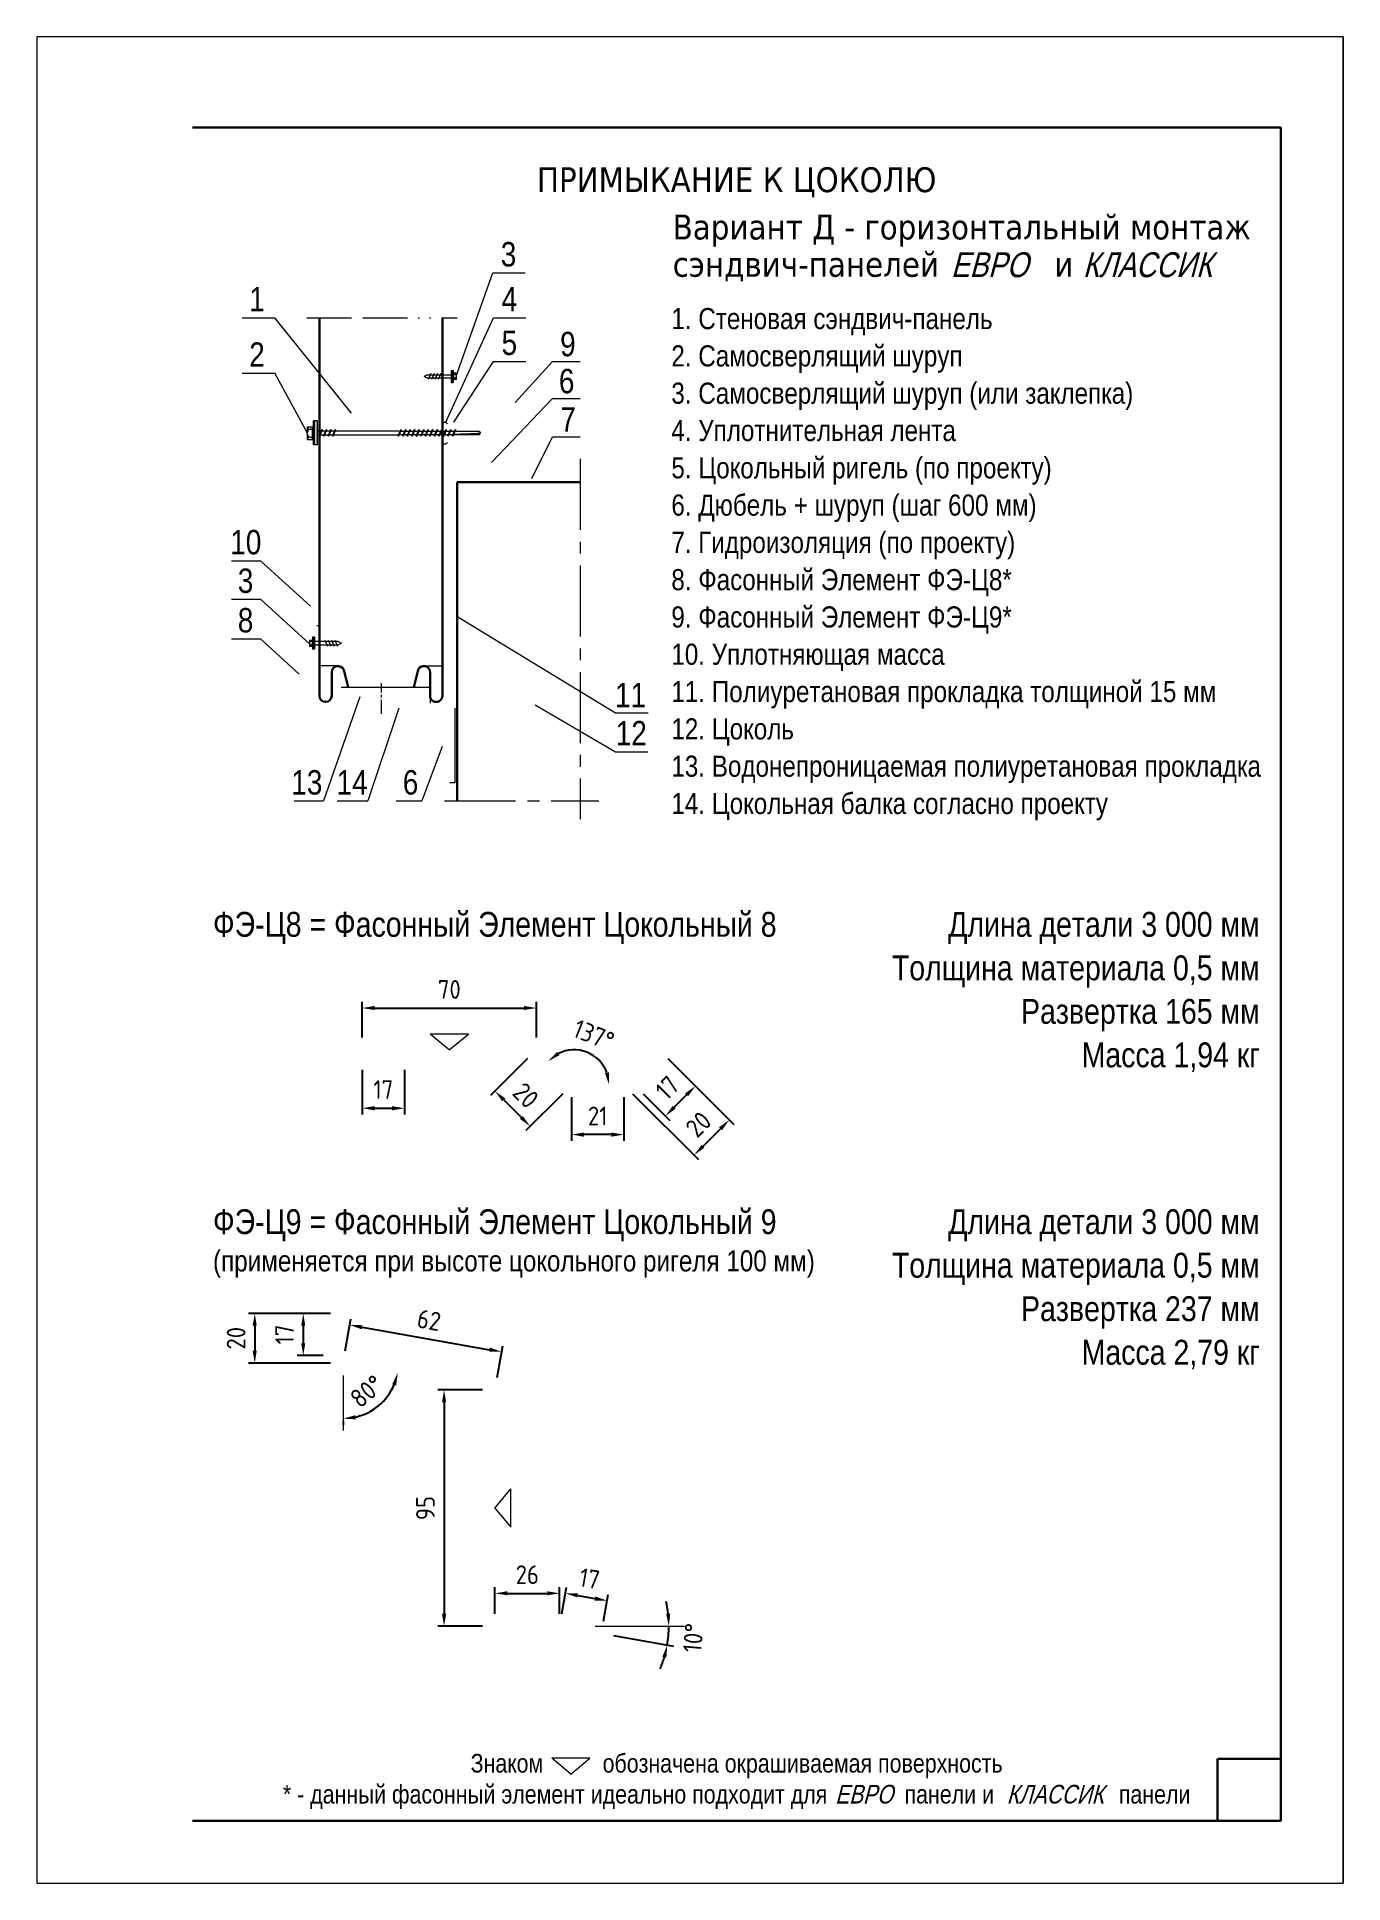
# Model space of a CAD drawing. Extents: x 5821 to 16321, y -13531 to 5774.
# Drawn here: x 12121 to 13171, y 4289 to 5774 of the extents above; entities that cross this region are included whole.
import ezdxf
from ezdxf.enums import TextEntityAlignment as Align

# ---------------------------------------------------------------- set-up
doc = ezdxf.new("R2010")
doc.units = 0
doc.header["$LTSCALE"] = 3
doc.linetypes.add('ACAD_ISO13W100', pattern=[36, 12, -3, 12, -3, 0, -3, 0, -3])
doc.linetypes.add('CENTER2', pattern=[28.575, 19.05, -3.175, 3.175, -3.175])
doc.layers.get('0').update_dxf_attribs({"linetype": 'CONTINUOUS', "lineweight": 30})
doc.layers.get('DEFPOINTS').update_dxf_attribs({"linetype": 'CONTINUOUS'})
for name, color, linetype, lineweight in [('new_fill', 8, 'CONTINUOUS', 13), ('RAZMER', 7, 'CONTINUOUS', 9), ('Саморезы', 7, 'CONTINUOUS', 13)]:
    doc.layers.add(name, color=color, linetype=linetype, lineweight=lineweight)
doc.styles.add('ROMANS', font='romans.shx', dxfattribs={"width": 0.85})
doc.styles.get("Standard").update_dxf_attribs({"font": 'TAHOMA.TTF'})
doc.styles.add('style1', font='ARIALN.TTF')
doc.styles.add('курсив', font='ARIAL.TTF', dxfattribs={"width": 0.8, "oblique": 15})
doc.dimstyles.new('2.5', dxfattribs={"dimscale": 5, "dimtxt": 3, "dimasz": 2, "dimexe": 1, "dimexo": 2, "dimgap": 0, "dimtad": 0, "dimdec": 0, "dimlfac": 0.5, "dimzin": 9, "dimdsep": 46, "dimtxsty": 'ROMANS', "dimcen": -3, "dimdle": 1, "dimclrd": 256, "dimclre": 256, "dimclrt": 256, "dimadec": 0, "dimazin": 0, "dimtfac": 1, "dimtdec": 0, "dimtofl": 0, "dimtmove": 2, "dimatfit": 3, "dimfxl": 0, "dimtvp": 1, "dimtolj": 1, "dimtzin": 9, "dimarcsym": 0})

msp = doc.modelspace()

# ---------------------------------------------------------------- texts
msp.add_text('ПРИМЫКАНИЕ К ЦОКОЛЮ', height=20).set_placement((12683.59, 5649.59), align=Align.CENTER)
for s, p in [('Вариант Д - горизонтальный монтаж', (12632.19, 5611.55)), ('сэндвич-панелей', (12632.19, 5581.55)), ('и', (12938.94, 5581.55))]:
    msp.add_text(s, height=20).set_placement(p)
at = {"style": 'style1'}
for s, height, p in [('3', 19.61, (12493.97, 5589.83)), ('1', 19.61, (12291.74, 5553.63)), ('4', 19.61, (12494.61, 5553.63)), ('1. Стеновая сэндвич-панель', 17, (12631.1, 5539.37)), ('2', 19.61, (12291.74, 5509.18)), ('5', 19.61, (12494.63, 5518.6)), ('9', 19.61, (12541.66, 5517.6)), ('2. Самосверлящий шуруп', 17, (12631.1, 5509.37)), ('6', 19.61, (12540.7, 5487.82)), ('3. Самосверлящий шуруп (или заклепка)', 17, (12631.1, 5479.37)), ('7', 19.61, (12541.91, 5457)), ('4. Уплотнительная лента', 17, (12631.1, 5449.37)), ('5. Цокольный ригель (по проекту)', 17, (12631.1, 5419.37)), ('6. Дюбель + шуруп (шаг 600 мм)', 17, (12631.1, 5389.37)), ('10', 19.612, (12276.52, 5358.24)), ('7. Гидроизоляция (по проекту)', 17, (12631.1, 5359.37)), ('3', 19.61, (12282.55, 5327.24)), ('8. Фасонный Элемент ФЭ-Ц8*', 17, (12631.1, 5329.37)), ('9. Фасонный Элемент ФЭ-Ц9*', 17, (12631.1, 5299.37)), ('8', 19.61, (12282.55, 5295.44)), ('10. Уплотняющая масса', 17, (12631.1, 5269.37)), ('11. Полиуретановая прокладка толщиной 15 мм', 17, (12631.1, 5239.37)), ('11', 19.612, (12585.8, 5235.21)), ('12', 19.612, (12586.39, 5204.6)), ('12. Цоколь', 17, (12631.1, 5209.37)), ('13', 19.612, (12325.55, 5165.03)), ('14', 19.612, (12361.97, 5165.03)), ('6', 19.61, (12415.2, 5165.03)), ('13. Водонепроницаемая полиуретановая прокладка', 17, (12631.1, 5179.37)), ('14. Цокольная балка согласно проекту', 17, (12631.1, 5149.37)), ('ФЭ-Ц8 = Фасонный Элемент Цокольный 8', 20, (12262.63, 5050.63)), ('ФЭ-Ц9 = Фасонный Элемент Цокольный 9', 20, (12262.63, 4811.43)), ('(применяется при высоте цокольного ригеля 100 мм)', 17, (12262.63, 4781.43))]:
    msp.add_text(s, height=height, dxfattribs=at).set_placement(p)
at = {"color": 1, "style": 'курсив', "oblique": 15, "width": 0.8}
for s, height, p in [('ЕВРО', 20, (12886.88, 5581.2)), ('КЛАССИК', 20, (13013.86, 5581.2)), ('ЕВРО', 15, (12786.04, 4353.44)), ('КЛАССИК', 15, (12939.7, 4353.44))]:
    msp.add_text(s, height=height, dxfattribs=at).set_placement(p, align=Align.CENTER)
at = {"style": 'style1'}
for s, p in [('Длина детали 3 000 мм', (13104.09, 5050.63)), ('Толщина материала 0,5 мм', (13104.09, 5015.63)), ('Развертка 165 мм', (13104.09, 4980.63)), ('Масса 1,94 кг', (13104.09, 4945.63)), ('Длина детали 3 000 мм', (13104.09, 4811.43)), ('Толщина материала 0,5 мм', (13104.09, 4776.43)), ('Развертка 237 мм', (13104.09, 4741.43)), ('Масса 2,79 кг', (13104.09, 4706.43))]:
    msp.add_text(s, height=20, dxfattribs=at).set_placement(p, align=Align.RIGHT)
for s, p in [('Знаком          обозначена окрашиваемая поверхность', (12683.59, 4378.35)), ('* - данный фасонный элемент идеально подходит для             панели и                     панели', (12683.59, 4353.44))]:
    msp.add_text(s, height=15, dxfattribs=at).set_placement(p, align=Align.CENTER)

# ---------------------------------------------------------------- blocks, each defined once
blk = doc.blocks.new('*D159')
at = {"layer": 'DEFPOINTS', "color": 0, "transparency": 16777216}
for p in [(12361.2, 4747.7), (12335.2, 4713.7), (12361.2, 4713.7)]:
    blk.add_point(p, dxfattribs=at)
at = {"layer": 'RAZMER', "lineweight": -2, "transparency": 16777216}
for p, q in [((12351.2, 4747.7), (12330.2, 4747.7)), ((12335.2, 4737.7), (12335.2, 4723.7)), ((12351.2, 4713.7), (12330.2, 4713.7))]:
    blk.add_line(p, q, dxfattribs=at)
at = {"layer": 'RAZMER', "transparency": 16777216}
for points in [[(12333.5, 4737.7), (12336.8, 4737.7), (12335.2, 4747.7)], [(12333.5, 4723.7), (12336.8, 4723.7), (12335.2, 4713.7)]]:
    blk.add_solid(points, dxfattribs=at)
at = {"layer": 'RAZMER', "transparency": 16777216, "insert": (12320.2, 4730.7), "char_height": 15, "attachment_point": 5, "rotation": 90, "style": 'ROMANS'}
blk.add_mtext('\\A1;17', dxfattribs=at)
blk = doc.blocks.new('*D160')
at = {"layer": 'DEFPOINTS', "color": 0, "transparency": 16777216}
for p in [(12367.2, 4747.7), (12296.2, 4707.7), (12367.2, 4707.7)]:
    blk.add_point(p, dxfattribs=at)
at = {"layer": 'RAZMER', "lineweight": -2, "transparency": 16777216}
for p, q in [((12357.2, 4747.7), (12291.2, 4747.7)), ((12296.2, 4737.7), (12296.2, 4717.7)), ((12357.2, 4707.7), (12291.2, 4707.7))]:
    blk.add_line(p, q, dxfattribs=at)
at = {"layer": 'RAZMER', "transparency": 16777216}
for points in [[(12294.5, 4737.7), (12297.8, 4737.7), (12296.2, 4747.7)], [(12294.5, 4717.7), (12297.8, 4717.7), (12296.2, 4707.7)]]:
    blk.add_solid(points, dxfattribs=at)
at = {"layer": 'RAZMER', "transparency": 16777216, "insert": (12281.2, 4727.7), "char_height": 15, "attachment_point": 5, "rotation": 90, "style": 'ROMANS'}
blk.add_mtext('\\A1;20', dxfattribs=at)
blk = doc.blocks.new('*D161')
at = {"layer": 'DEFPOINTS', "color": 0, "transparency": 16777216}
for p in [(12367.2, 4707.7), (12494.7, 4716.8), (12489.3, 4686.1)]:
    blk.add_point(p, dxfattribs=at)
at = {"layer": 'RAZMER', "lineweight": -2, "transparency": 16777216}
for p, q in [((12368.9, 4717.5), (12373.5, 4743.2)), ((12382.5, 4736.6), (12484.9, 4718.5)), ((12491.1, 4696), (12495.6, 4721.7))]:
    blk.add_line(p, q, dxfattribs=at)
at = {"layer": 'RAZMER', "transparency": 16777216}
for points in [[(12382.7, 4738.2), (12382.2, 4734.9), (12372.6, 4738.3)], [(12485.2, 4720.2), (12484.6, 4716.9), (12494.7, 4716.8)]]:
    blk.add_solid(points, dxfattribs=at)
at = {"layer": 'RAZMER', "transparency": 16777216, "insert": (12436.3, 4742.3), "char_height": 15, "attachment_point": 5, "rotation": 350, "style": 'ROMANS'}
blk.add_mtext('\\A1;62', dxfattribs=at)
blk = doc.blocks.new('*D162')
at = {"layer": 'DEFPOINTS', "color": 0, "transparency": 16777216}
for p in [(12489.3, 4686.1), (12448.4, 4496.1), (12489.3, 4496.1)]:
    blk.add_point(p, dxfattribs=at)
at = {"layer": 'RAZMER', "lineweight": -2, "transparency": 16777216}
for p, q in [((12479.3, 4686.1), (12443.4, 4686.1)), ((12448.4, 4676.1), (12448.4, 4506.1)), ((12479.3, 4496.1), (12443.4, 4496.1))]:
    blk.add_line(p, q, dxfattribs=at)
at = {"layer": 'RAZMER', "transparency": 16777216}
for points in [[(12446.7, 4676.1), (12450.1, 4676.1), (12448.4, 4686.1)], [(12446.7, 4506.1), (12450.1, 4506.1), (12448.4, 4496.1)]]:
    blk.add_solid(points, dxfattribs=at)
at = {"layer": 'RAZMER', "transparency": 16777216, "insert": (12433.4, 4591.1), "char_height": 15, "attachment_point": 5, "rotation": 90, "style": 'ROMANS'}
blk.add_mtext('\\A1;95', dxfattribs=at)
blk = doc.blocks.new('*D163')
at = {"layer": 'DEFPOINTS', "color": 0, "transparency": 16777216}
for p in [(12541.3, 4522.5), (12489.3, 4496.1), (12541.3, 4496.1)]:
    blk.add_point(p, dxfattribs=at)
at = {"layer": 'RAZMER', "lineweight": -2, "transparency": 16777216}
for p, q in [((12489.3, 4506.1), (12489.3, 4527.5)), ((12499.3, 4522.5), (12531.3, 4522.5)), ((12541.3, 4506.1), (12541.3, 4527.5))]:
    blk.add_line(p, q, dxfattribs=at)
at = {"layer": 'RAZMER', "transparency": 16777216}
for points in [[(12499.3, 4524.2), (12499.3, 4520.9), (12489.3, 4522.5)], [(12531.3, 4524.2), (12531.3, 4520.9), (12541.3, 4522.5)]]:
    blk.add_solid(points, dxfattribs=at)
at = {"layer": 'RAZMER', "transparency": 16777216, "insert": (12515.3, 4537.5), "char_height": 15, "attachment_point": 5, "style": 'ROMANS'}
blk.add_mtext('\\A1;26', dxfattribs=at)
blk = doc.blocks.new('*D164')
at = {"layer": 'DEFPOINTS', "color": 0, "transparency": 16777216}
for p in [(12579.5, 4516.6), (12541.3, 4496.1), (12574.8, 4490.2)]:
    blk.add_point(p, dxfattribs=at)
at = {"layer": 'RAZMER', "lineweight": -2, "transparency": 16777216}
for p, q in [((12543.1, 4506), (12546.8, 4527.5)), ((12555.8, 4520.8), (12569.6, 4518.4)), ((12576.5, 4500.1), (12580.3, 4521.6))]:
    blk.add_line(p, q, dxfattribs=at)
at = {"layer": 'RAZMER', "transparency": 16777216}
for points in [[(12556.1, 4522.4), (12555.5, 4519.2), (12546, 4522.5)], [(12569.9, 4520), (12569.3, 4516.7), (12579.5, 4516.6)]]:
    blk.add_solid(points, dxfattribs=at)
at = {"layer": 'RAZMER', "transparency": 16777216, "insert": (12565.3, 4534.4), "char_height": 15, "attachment_point": 5, "rotation": 350, "style": 'ROMANS'}
blk.add_mtext('\\A1;17', dxfattribs=at)
blk = doc.blocks.new('*D165')
at = {"layer": 'DEFPOINTS', "color": 0, "transparency": 16777216}
for p in [(12541.3, 4496.1), (12541.3, 4496.1), (12574.8, 4490.2), (12628.5, 4485.9), (12641.6, 4496.1)]:
    blk.add_point(p, dxfattribs=at)
at = {"layer": 'RAZMER', "lineweight": -2, "transparency": 16777216}
blk.add_line((12584.7, 4488.5), (12632.7, 4480), dxfattribs=at)
for start, end in [(6.5307, 13.0613), (350, 360), (336.9387, 343.4693)]:
    blk.add_arc((12541.3, 4496.1), 87.8, start, end, dxfattribs=at)
at = {"layer": 'RAZMER', "transparency": 16777216}
for points in [[(12630.2, 4506.2), (12626.9, 4506), (12629.1, 4496.1)], [(12623.9, 4471.5), (12627.1, 4470.8), (12627.8, 4480.9)]]:
    blk.add_solid(points, dxfattribs=at)
at = {"layer": 'RAZMER', "transparency": 16777216, "insert": (12648.7, 4486.7), "char_height": 15, "attachment_point": 5, "rotation": 85, "style": 'ROMANS'}
blk.add_mtext('\\A1;10°', dxfattribs=at)
blk = doc.blocks.new('*D166')
at = {"layer": 'DEFPOINTS', "color": 0, "transparency": 16777216}
for p in [(12367.2, 4707.7), (12367.2, 4707.7), (12489.3, 4686.1), (12367.2, 4671.2), (12387.2, 4667.8)]:
    blk.add_point(p, dxfattribs=at)
at = {"layer": 'RAZMER', "lineweight": -2, "transparency": 16777216}
blk.add_line((12367.2, 4661.2), (12367.2, 4658), dxfattribs=at)
blk.add_arc((12367.2, 4707.7), 44.6, 282.8608, 337.1392, dxfattribs=at)
at = {"layer": 'RAZMER', "transparency": 16777216}
for points in [[(12406.7, 4690.8), (12409.9, 4689.9), (12411.2, 4699.9)], [(12377.3, 4662.5), (12377, 4665.8), (12367.2, 4663)]]:
    blk.add_solid(points, dxfattribs=at)
at = {"layer": 'RAZMER', "transparency": 16777216, "insert": (12386.3, 4685), "char_height": 15, "attachment_point": 5, "rotation": 40, "style": 'ROMANS'}
blk.add_mtext('\\A1;80°', dxfattribs=at)
blk = doc.blocks.new('саморез1')
at = {"layer": 'new_fill'}
blk.add_hatch(color=254, dxfattribs=at).paths.add_polyline_path([(-1.2, -4.8), (0, -4.8), (0, 4.8), (-1.2, 4.8)])
at = {"layer": 'Саморезы', "ltscale": 150}
for p, q in [((-3.9, 2.6), (-1.5, 2.6)), ((-3.9, 2.6), (-3.9, -2.4)), ((-2.9, 1.7), (-1.5, 1.7)), ((-1.9, 2.6), (-1.9, -2.4)), ((0, 4.8), (-1.5, 4.8)), ((-1.5, 4.8), (-1.5, -4.8)), ((-1.2, 4.8), (-1.2, -4.8)), ((0, 4.8), (0, -4.8)), ((19.2, 1.4), (0, 1.4)), ((8.4, 2.4), (10.5, -2.4)), ((11.1, 2.4), (13.2, -2.4)), ((13.8, 2.4), (15.9, -2.4)), ((16.4, 2.4), (18.5, -2.4)), ((19.2, 1.4), (21.8, 0)), ((19.2, -1.4), (21.8, 0)), ((-3.9, -2.4), (-1.5, -2.4)), ((-2.9, -1.4), (-1.5, -1.4)), ((0, -4.8), (-1.5, -4.8)), ((0, -1.4), (19.2, -1.4))]:
    blk.add_line(p, q, dxfattribs=at)
for centre, start, end in [((-2.9, 2.7), 182.373, 269.9653), ((-2.9, 0.7), 90.0347, 177.627), ((-2.9, -0.4), 182.373, 269.9653), ((-2.9, -2.4), 90.0347, 177.627)]:
    blk.add_arc(centre, 1, start, end, dxfattribs=at)
blk = doc.blocks.new('*D167')
at = {"layer": 'DEFPOINTS', "color": 0, "transparency": 16777216}
for p in [(12382.5, 4953.7), (12416.5, 4953.7), (12416.5, 4912.7)]:
    blk.add_point(p, dxfattribs=at)
at = {"layer": 'RAZMER', "lineweight": -2, "transparency": 16777216}
for p, q in [((12382.5, 4943.7), (12382.5, 4907.7)), ((12416.5, 4943.7), (12416.5, 4907.7)), ((12392.5, 4912.7), (12406.5, 4912.7))]:
    blk.add_line(p, q, dxfattribs=at)
at = {"layer": 'RAZMER', "transparency": 16777216}
for points in [[(12392.5, 4914.4), (12392.5, 4911), (12382.5, 4912.7)], [(12406.5, 4914.4), (12406.5, 4911), (12416.5, 4912.7)]]:
    blk.add_solid(points, dxfattribs=at)
at = {"layer": 'RAZMER', "transparency": 16777216, "insert": (12399.5, 4927.7), "char_height": 15, "attachment_point": 5, "style": 'ROMANS'}
blk.add_mtext('\\A1;17', dxfattribs=at)
blk = doc.blocks.new('*D168')
at = {"layer": 'DEFPOINTS', "color": 0, "transparency": 16777216}
for p in [(12550.9, 4931.5), (12592.9, 4931.5), (12550.9, 4891.5)]:
    blk.add_point(p, dxfattribs=at)
at = {"layer": 'RAZMER', "lineweight": -2, "transparency": 16777216}
for p, q in [((12550.9, 4921.5), (12550.9, 4886.5)), ((12592.9, 4921.5), (12592.9, 4886.5)), ((12582.9, 4891.5), (12560.9, 4891.5))]:
    blk.add_line(p, q, dxfattribs=at)
at = {"layer": 'RAZMER', "transparency": 16777216}
for points in [[(12560.9, 4893.2), (12560.9, 4889.8), (12550.9, 4891.5)], [(12582.9, 4893.2), (12582.9, 4889.8), (12592.9, 4891.5)]]:
    blk.add_solid(points, dxfattribs=at)
at = {"layer": 'RAZMER', "transparency": 16777216, "insert": (12571.9, 4906.5), "char_height": 15, "attachment_point": 5, "style": 'ROMANS'}
blk.add_mtext('\\A1;21', dxfattribs=at)
blk = doc.blocks.new('*D169')
at = {"layer": 'DEFPOINTS', "color": 0, "transparency": 16777216}
for p in [(12522.6, 4959.7), (12550.9, 4931.5), (12517.6, 4898.2)]:
    blk.add_point(p, dxfattribs=at)
at = {"layer": 'RAZMER', "lineweight": -2, "transparency": 16777216}
for p, q in [((12515.5, 4952.7), (12485.8, 4923)), ((12496.4, 4919.4), (12510.6, 4905.3)), ((12543.8, 4924.4), (12514.1, 4894.7))]:
    blk.add_line(p, q, dxfattribs=at)
at = {"layer": 'RAZMER', "transparency": 16777216}
for points in [[(12497.6, 4920.6), (12495.2, 4918.3), (12489.3, 4926.5)], [(12511.7, 4906.5), (12509.4, 4904.1), (12517.6, 4898.2)]]:
    blk.add_solid(points, dxfattribs=at)
at = {"layer": 'RAZMER', "transparency": 16777216, "insert": (12514.1, 4923), "char_height": 15, "attachment_point": 5, "rotation": 315, "style": 'ROMANS'}
blk.add_mtext('\\A1;20', dxfattribs=at)
blk = doc.blocks.new('*D170')
at = {"layer": 'DEFPOINTS', "color": 0, "transparency": 16777216}
for p in [(12522.6, 4993.3), (12382.5, 4959.7), (12522.6, 4959.7)]:
    blk.add_point(p, dxfattribs=at)
at = {"layer": 'RAZMER', "lineweight": -2, "transparency": 16777216}
for p, q in [((12382.5, 4969.7), (12382.5, 4998.3)), ((12392.5, 4993.3), (12512.6, 4993.3)), ((12522.6, 4969.7), (12522.6, 4998.3))]:
    blk.add_line(p, q, dxfattribs=at)
at = {"layer": 'RAZMER', "transparency": 16777216}
for points in [[(12392.5, 4995), (12392.5, 4991.7), (12382.5, 4993.3)], [(12512.6, 4995), (12512.6, 4991.7), (12522.6, 4993.3)]]:
    blk.add_solid(points, dxfattribs=at)
at = {"layer": 'RAZMER', "transparency": 16777216, "insert": (12452.6, 5008.3), "char_height": 15, "attachment_point": 5, "style": 'ROMANS'}
blk.add_mtext('\\A1;70', dxfattribs=at)
blk = doc.blocks.new('*D171')
at = {"layer": 'DEFPOINTS', "color": 0, "transparency": 16777216}
for p in [(12522.6, 4959.7), (12572.6, 4951.6), (12552.9, 4931.5), (12552.9, 4931.5), (12592.9, 4931.5)]:
    blk.add_point(p, dxfattribs=at)
at = {"layer": 'RAZMER', "lineweight": -2, "transparency": 16777216}
blk.add_arc((12552.9, 4931.5), 28.2, 20.4103, 116.5455, dxfattribs=at)
at = {"layer": 'RAZMER', "transparency": 16777216}
for points in [[(12541.3, 4955.4), (12539.3, 4958), (12532.2, 4950.7)], [(12581, 4941.6), (12577.7, 4941), (12581.1, 4931.5)]]:
    blk.add_solid(points, dxfattribs=at)
at = {"layer": 'RAZMER', "transparency": 16777216, "insert": (12568.7, 4971.7), "char_height": 15, "attachment_point": 5, "rotation": 338.4779, "style": 'ROMANS'}
blk.add_mtext('\\A1;137°', dxfattribs=at)
blk = doc.blocks.new('*D172')
at = {"layer": 'DEFPOINTS', "color": 0, "transparency": 16777216}
for p in [(12625.4, 4955.5), (12601.4, 4931.5), (12626.4, 4906.5)]:
    blk.add_point(p, dxfattribs=at)
at = {"layer": 'RAZMER', "lineweight": -2, "transparency": 16777216}
for p, q in [((12632.5, 4948.4), (12653.9, 4927)), ((12608.4, 4924.4), (12629.9, 4902.9)), ((12643.3, 4923.4), (12633.4, 4913.5))]:
    blk.add_line(p, q, dxfattribs=at)
at = {"layer": 'RAZMER', "transparency": 16777216}
for points in [[(12642.1, 4924.6), (12644.5, 4922.3), (12650.4, 4930.5)], [(12632.2, 4914.7), (12634.6, 4912.4), (12626.4, 4906.5)]]:
    blk.add_solid(points, dxfattribs=at)
at = {"layer": 'RAZMER', "transparency": 16777216, "insert": (12627.8, 4929.1), "char_height": 15, "attachment_point": 5, "rotation": 45, "style": 'ROMANS'}
blk.add_mtext('\\A1;17', dxfattribs=at)
blk = doc.blocks.new('*D173')
at = {"layer": 'DEFPOINTS', "color": 0, "transparency": 16777216}
for p in [(12621.2, 4959.7), (12592.9, 4931.5), (12649.4, 4875)]:
    blk.add_point(p, dxfattribs=at)
at = {"layer": 'RAZMER', "lineweight": -2, "transparency": 16777216}
for p, q in [((12628.2, 4952.7), (12681.2, 4899.7)), ((12599.9, 4924.4), (12652.9, 4871.4)), ((12670.6, 4896.2), (12656.4, 4882))]:
    blk.add_line(p, q, dxfattribs=at)
at = {"layer": 'RAZMER', "transparency": 16777216}
for points in [[(12669.4, 4897.4), (12671.8, 4895), (12677.6, 4903.2)], [(12655.3, 4883.2), (12657.6, 4880.9), (12649.4, 4875)]]:
    blk.add_solid(points, dxfattribs=at)
at = {"layer": 'RAZMER', "transparency": 16777216, "insert": (12652.9, 4899.7), "char_height": 15, "attachment_point": 5, "rotation": 45, "style": 'ROMANS'}
blk.add_mtext('\\A1;20', dxfattribs=at)
blk = doc.blocks.new('саморез4')
at = {"layer": 'new_fill'}
blk.add_hatch(color=254, dxfattribs=at).paths.add_polyline_path([(-2.4, -9.4), (0, -9.4), (0, 9.8), (-2.4, 9.8)])
at = {"layer": 'Саморезы', "ltscale": 150}
for p, q in [((-7.9, 5), (-3.1, 5)), ((-7.9, -5), (-7.9, 5)), ((-5.9, 3.1), (-3.1, 3.1)), ((-3.8, -5), (-3.8, 5)), ((0, 9.8), (-3.1, 9.8)), ((-3.1, -9.4), (-3.1, 9.8)), ((-2.4, -9.4), (-2.4, 9.8)), ((0, -9.4), (0, 9.8)), ((64.9, 1.5), (0, 1.5)), ((1.3, -2.2), (3.4, 2.7)), ((1.9, -2.2), (4, 2.7)), ((3.7, 2.9), (3.4, 2.7)), ((3.7, 2.9), (4, 2.7)), ((4.9, -2.2), (7, 2.7)), ((5.5, -2.2), (7.6, 2.7)), ((7.3, 2.9), (7, 2.7)), ((7.3, 2.9), (7.6, 2.7)), ((8.6, -2.2), (10.7, 2.7)), ((9.2, -2.2), (11.3, 2.7)), ((11, 2.9), (10.7, 2.7)), ((11, 2.9), (11.3, 2.7)), ((12.2, -2.2), (14.3, 2.7)), ((12.8, -2.2), (14.9, 2.7)), ((14.6, 2.9), (14.3, 2.7)), ((14.6, 2.9), (14.9, 2.7)), ((64.9, -2.2), (67, 2.7)), ((65.6, -2.2), (67.7, 2.7)), ((67.3, 2.9), (67, 2.7)), ((130, 1.3), (67.1, 1.3)), ((67.3, 2.9), (67.7, 2.7)), ((68.6, -2.2), (70.7, 2.7)), ((69.2, -2.2), (71.3, 2.7)), ((71, 2.9), (70.7, 2.7)), ((71, 2.9), (71.3, 2.7)), ((72.2, -2.2), (74.3, 2.7)), ((72.8, -2.2), (74.9, 2.7)), ((74.6, 2.9), (74.3, 2.7)), ((74.6, 2.9), (74.9, 2.7)), ((75.8, -2.2), (77.9, 2.7)), ((76.4, -2.2), (78.5, 2.7)), ((78.2, 2.9), (77.9, 2.7)), ((78.2, 2.9), (78.5, 2.7)), ((79.5, -2.2), (81.5, 2.7)), ((80.1, -2.2), (82.2, 2.7)), ((81.9, 2.9), (81.5, 2.7)), ((81.9, 2.9), (82.2, 2.7)), ((83.1, -2.2), (85.2, 2.7)), ((83.7, -2.2), (85.8, 2.7)), ((85.5, 2.9), (85.2, 2.7)), ((85.5, 2.9), (85.8, 2.7)), ((86.7, -2.2), (88.8, 2.7)), ((87.3, -2.2), (89.4, 2.7)), ((89.1, 2.9), (88.8, 2.7)), ((89.1, 2.9), (89.4, 2.7)), ((90.3, -2.2), (92.4, 2.7)), ((90.9, -2.2), (93, 2.7)), ((92.7, 2.9), (92.4, 2.7)), ((92.7, 2.9), (93, 2.7)), ((94, -2.2), (96.1, 2.7)), ((94.6, -2.2), (96.7, 2.7)), ((96.4, 2.9), (96.1, 2.7)), ((96.4, 2.9), (96.7, 2.7)), ((97.6, -2.2), (99.7, 2.7)), ((98.2, -2.2), (100.3, 2.7)), ((100, 2.9), (99.7, 2.7)), ((100, 2.9), (100.3, 2.7)), ((101.2, -2.2), (103.3, 2.7)), ((101.8, -2.2), (103.9, 2.7)), ((103.6, 2.9), (103.3, 2.7)), ((103.6, 2.9), (103.9, 2.7)), ((104.8, -2.2), (106.9, 2.7)), ((105.5, -2.2), (107.6, 2.7)), ((107.2, 2.9), (106.9, 2.7)), ((107.2, 2.9), (107.6, 2.7)), ((108.5, -2.2), (110.6, 2.7)), ((109.1, -2.2), (111.2, 2.7)), ((110.9, 2.9), (110.6, 2.7)), ((110.9, 2.9), (111.2, 2.7)), ((130, 1.3), (131.2, 0)), ((-7.9, -5), (-3.1, -5)), ((-5.9, -3.1), (-3.1, -3.1)), ((0, -9.4), (-3.1, -9.4)), ((64.9, -1.5), (0, -1.5)), ((64.9, -1.5), (0, -1.5)), ((1.6, -2.4), (1.3, -2.2)), ((1.6, -2.4), (1.9, -2.2)), ((5.2, -2.4), (4.9, -2.2)), ((5.2, -2.4), (5.5, -2.2)), ((8.9, -2.4), (8.6, -2.2)), ((8.9, -2.4), (9.2, -2.2)), ((12.5, -2.4), (12.2, -2.2)), ((12.5, -2.4), (12.8, -2.2)), ((65.3, -2.4), (64.9, -2.2)), ((65.3, -2.4), (65.6, -2.2)), ((130, -1.3), (67.1, -1.3)), ((68.9, -2.4), (68.6, -2.2)), ((68.9, -2.4), (69.2, -2.2)), ((72.5, -2.4), (72.2, -2.2)), ((72.5, -2.4), (72.8, -2.2)), ((76.1, -2.4), (75.8, -2.2)), ((76.1, -2.4), (76.4, -2.2)), ((79.8, -2.4), (79.5, -2.2)), ((79.8, -2.4), (80.1, -2.2)), ((83.4, -2.4), (83.1, -2.2)), ((83.4, -2.4), (83.7, -2.2)), ((87, -2.4), (86.7, -2.2)), ((87, -2.4), (87.3, -2.2)), ((90.6, -2.4), (90.3, -2.2)), ((90.6, -2.4), (90.9, -2.2)), ((94.3, -2.4), (94, -2.2)), ((94.3, -2.4), (94.6, -2.2)), ((97.9, -2.4), (97.6, -2.2)), ((97.9, -2.4), (98.2, -2.2)), ((101.5, -2.4), (101.2, -2.2)), ((101.5, -2.4), (101.8, -2.2)), ((105.1, -2.4), (104.8, -2.2)), ((105.1, -2.4), (105.5, -2.2)), ((108.8, -2.4), (108.5, -2.2)), ((108.8, -2.4), (109.1, -2.2)), ((130, -1.3), (131.2, 0))]:
    blk.add_line(p, q, dxfattribs=at)
at = {"layer": 'Саморезы'}
for p, q in [((67.1, 1.3), (64.9, 1.5)), ((67.1, -1.3), (64.9, -1.5))]:
    blk.add_line(p, q, dxfattribs=at)
at = {"layer": 'Саморезы', "ltscale": 150}
for centre, radius, start, end in [((-5.9, 5.1), 2, 182.373, 269.9653), ((-5.9, 1.1), 2, 90.0347, 177.627), ((80.3, 1057.7), 1058.9, 271.592, 272.7554), ((-5.9, -1.1), 2, 182.373, 269.9653), ((-5.9, -5.1), 2, 90.0347, 177.627)]:
    blk.add_arc(centre, radius, start, end, dxfattribs=at)

# ---------------------------------------------------------------- dimensions: what is measured, and where the dimension line sits
at = {"layer": 'RAZMER'}
for base, p1, p2, picture, middle in [((12522.58, 4993.35), (12382.54, 4959.75), (12522.58, 4959.75), '*D170', (12452.56, 5008.35)), ((12416.54, 4912.71), (12382.54, 4953.75), (12416.54, 4953.75), '*D167', (12399.54, 4927.71)), ((12550.87, 4891.49), (12592.87, 4931.46), (12550.87, 4931.46), '*D168', (12571.87, 4906.49)), ((12541.32, 4522.53), (12489.32, 4496.14), (12541.32, 4496.14), '*D163', (12515.32, 4537.53))]:
    dim = msp.add_linear_dim(base=base, p1=p1, p2=p2, dimstyle='2.5', dxfattribs=at)
    dim.commit()
    dim.dimension.update_dxf_attribs({"geometry": picture, "text_midpoint": middle})
for base, line1, line2, picture, middle in [((12572.6, 4951.64), ((12552.87, 4931.46), (12592.87, 4931.46)), ((12552.87, 4931.46), (12522.58, 4959.75)), '*D171', (12568.72, 4971.67)), ((12387.24, 4667.77), ((12367.21, 4707.67), (12489.32, 4686.14)), ((12367.21, 4707.67), (12367.21, 4671.21)), '*D166', (12386.26, 4684.96)), ((12628.51, 4485.95), ((12541.32, 4496.14), (12641.61, 4496.14)), ((12541.32, 4496.14), (12574.8, 4490.23)), '*D165', (12648.7, 4486.74))]:
    dim = msp.add_angular_dim_2l(base=base, line1=line1, line2=line2, dimstyle='2.5', dxfattribs=at)
    dim.commit()
    dim.dimension.update_dxf_attribs({"geometry": picture, "text_midpoint": middle})
for p1, p2, distance, picture, middle in [((12522.58, 4959.75), (12550.87, 4931.46), -47.01, '*D169', (12514.09, 4922.97)), ((12621.15, 4959.75), (12592.87, 4931.46), 79.9, '*D173', (12652.9, 4899.71)), ((12625.4, 4955.5), (12601.35, 4931.46), 35.36, '*D172', (12627.77, 4929.09)), ((12367.21, 4707.67), (12489.32, 4686.14), 31.13, '*D161', (12436.27, 4742.33)), ((12541.32, 4496.14), (12574.8, 4490.23), 26.8, '*D164', (12565.32, 4534.35))]:
    dim = msp.add_aligned_dim(p1=p1, p2=p2, distance=distance, dimstyle='2.5', dxfattribs=at)
    dim.commit()
    dim.dimension.update_dxf_attribs({"geometry": picture, "text_midpoint": middle})
for base, p1, p2, picture, middle in [((12296.15, 4707.67), (12367.21, 4747.67), (12367.21, 4707.67), '*D160', (12281.15, 4727.67)), ((12335.16, 4713.67), (12361.21, 4747.67), (12361.21, 4713.67), '*D159', (12320.16, 4730.67)), ((12448.39, 4496.14), (12489.32, 4686.14), (12489.32, 4496.14), '*D162', (12433.39, 4591.14))]:
    dim = msp.add_linear_dim(base=base, p1=p1, p2=p2, angle=90, dimstyle='2.5', dxfattribs=at)
    dim.commit()
    dim.dimension.update_dxf_attribs({"geometry": picture, "text_midpoint": middle})

# ---------------------------------------------------------------- linework, layer by layer
at = {"color": 1}
for p, q in [((12246.09, 5701.59), (13121.09, 5701.59)), ((13121.09, 5701.59), (13121.09, 4339.44)), ((13070.18, 4389.44), (13121.09, 4389.44)), ((13070.18, 4389.44), (13070.18, 4339.44)), ((12246.09, 4339.44), (13121.09, 4339.44))]:
    msp.add_line(p, q, dxfattribs=at)
for p, q in [((12348.14, 5548.51), (12348.14, 5244.49)), ((12447, 5548.51), (12447, 5244.48)), ((12459, 5416.28), (12557.92, 5416.28)), ((12459, 5416.28), (12459, 5159.91)), ((12358.14, 5244.49), (12358.14, 5263.49)), ((12367.77, 5265.37), (12371.19, 5251.49)), ((12427.5, 5265.37), (12424.08, 5251.49)), ((12437.14, 5244.49), (12437.14, 5263.49))]:
    msp.add_line(p, q)
for centre, radius, start, end in [((12363.14, 5263.49), 5, 22.09941, 180), ((12432.14, 5263.49), 5, 0, 157.90059), ((12353.14, 5244.49), 5, 180, 0), ((12442.07, 5244.42), 4.93, 179.22237, 0.77763)]:
    msp.add_arc(centre, radius, start, end)
at = {"layer": 'RAZMER'}
for p, q in [((13171.09, 5774.44), (13171.09, 4289.44)), ((13171.09, 5774.44), (13171.09, 4289.44)), ((13171.09, 5774.44), (13171.09, 4289.44)), ((13171.09, 5774.44), (13171.09, 4289.44)), ((13171.09, 5774.44), (13171.09, 4289.44)), ((13171.09, 5774.44), (13171.09, 4289.44)), ((13171.09, 5774.44), (13171.09, 4289.44)), ((13171.09, 5774.44), (13171.09, 4289.44)), ((13171.09, 5774.44), (13171.09, 4289.44)), ((13171.09, 5774.44), (13171.09, 4289.44)), ((13171.09, 5774.44), (13171.09, 4289.44)), ((13171.09, 5774.44), (13171.09, 4289.44)), ((13171.09, 5774.44), (13171.09, 4289.44)), ((13171.09, 5774.44), (13171.09, 4289.44)), ((13171.09, 5774.44), (13171.09, 4289.44)), ((13171.09, 5774.44), (13171.09, 4289.44)), ((13171.09, 5774.44), (13171.09, 4289.44)), ((13171.09, 5774.44), (13171.09, 4289.44)), ((13171.09, 5774.44), (13171.09, 4289.44)), ((13171.09, 5774.44), (13171.09, 4289.44)), ((13171.09, 5774.44), (13171.09, 4289.44)), ((13171.09, 5774.44), (13171.09, 4289.44)), ((13171.09, 5774.44), (13171.09, 4289.44)), ((13171.09, 5774.44), (13171.09, 4289.44)), ((13171.09, 5774.44), (13171.09, 4289.44)), ((13171.09, 5774.44), (13171.09, 4289.44)), ((13171.09, 5774.44), (13171.09, 4289.44)), ((13171.09, 5774.44), (13171.09, 4289.44)), ((13171.09, 5774.44), (13171.09, 4289.44)), ((13171.09, 5774.44), (13171.09, 4289.44)), ((13171.09, 5774.44), (13171.09, 4289.44)), ((13171.09, 5774.44), (13171.09, 4289.44)), ((13171.09, 5774.44), (13171.09, 4289.44)), ((13171.09, 5774.44), (13171.09, 4289.44)), ((13171.09, 5774.44), (13171.09, 4289.44)), ((13171.09, 5774.44), (13171.09, 4289.44)), ((12458.08, 5501.48), (12487.53, 5584.71)), ((12487.53, 5584.71), (12513.64, 5584.71)), ((12286.18, 5548.51), (12312.29, 5548.51)), ((12374.06, 5471.82), (12312.29, 5548.51)), ((12449.58, 5464.02), (12488.17, 5548.51)), ((12488.17, 5548.51), (12514.17, 5548.51)), ((12456.14, 5464.5), (12488.06, 5513.48)), ((12488.06, 5513.48), (12514.17, 5513.48)), ((12505.45, 5480.46), (12535.53, 5513.48)), ((12535.53, 5513.48), (12557.85, 5513.48)), ((12286.18, 5504.06), (12312.29, 5504.06)), ((12338.66, 5455.72), (12312.29, 5504.06)), ((12486.51, 5432.05), (12535.53, 5483.7)), ((12535.53, 5483.7), (12557.85, 5483.7)), ((12518.91, 5419.28), (12535.53, 5452.88)), ((12535.53, 5452.88), (12557.85, 5452.88)), ((12277.44, 5353.12), (12300.89, 5353.12)), ((12341, 5316.46), (12300.89, 5353.12)), ((12277.44, 5322.12), (12300.89, 5322.12)), ((12340.2, 5286.26), (12300.89, 5322.12)), ((12458, 5308.77), (12586.3, 5230.63)), ((12277.44, 5290.32), (12300.89, 5290.32)), ((12331.99, 5261.94), (12300.89, 5290.32)), ((12346.14, 5300.99), (12348.14, 5300.99)), ((12363.14, 5268.49), (12348.14, 5268.49)), ((12432, 5268.49), (12447, 5268.49)), ((12380.72, 5243.76), (12351.36, 5159.91)), ((12365.77, 5251.42), (12437.14, 5251.49)), ((12371.19, 5251.49), (12424.08, 5251.49)), ((12437.14, 5251.49), (12437.14, 5238.49)), ((12411.89, 5234.49), (12387.21, 5159.91)), ((12457, 5234.49), (12457, 5174.55)), ((12521.65, 5237.29), (12586.3, 5199.48)), ((12586.3, 5230.63), (12612.41, 5230.63)), ((12446.94, 5203.66), (12430.43, 5159.91)), ((12586.3, 5199.48), (12612.3, 5199.48)), ((12457, 5174.55), (12453.03, 5174.55)), ((12327.9, 5159.91), (12351.36, 5159.91)), ((12362.46, 5159.91), (12387.21, 5159.91)), ((12409.78, 5159.91), (12430.43, 5159.91)), ((12467.96, 4972.4), (12437.17, 4972.4)), ((12452.56, 4959.75), (12437.17, 4972.4)), ((12452.56, 4959.75), (12467.96, 4972.4)), ((12367.21, 4697.7), (12367.21, 4653.36)), ((12489.32, 4591.14), (12501.98, 4606.53)), ((12501.98, 4575.74), (12501.98, 4606.53)), ((12489.32, 4591.14), (12501.98, 4575.74)), ((12569.83, 4496.14), (12641.61, 4496.14)), ((12550.29, 4377.17), (12534.89, 4389.83)), ((12565.68, 4389.83), (12534.89, 4389.83)), ((12550.29, 4377.17), (12565.68, 4389.83))]:
    msp.add_line(p, q, dxfattribs=at)
at = {"layer": 'RAZMER', "linetype": 'ACAD_ISO13W100'}
msp.add_line((12338, 5548.51), (12458.94, 5548.51), dxfattribs=at)
at = {"layer": 'RAZMER', "linetype": 'CENTER2'}
for p, q in [((12557.85, 5435), (12557.85, 5145.34)), ((12448.79, 5159.91), (12572.77, 5159.91))]:
    msp.add_line(p, q, dxfattribs=at)
at = {"layer": 'RAZMER', "linetype": 'CENTER2', "ltscale": 0.2}
msp.add_line((12398.14, 5229.89), (12398.14, 5254.69), dxfattribs=at)
at = {"layer": 'RAZMER'}
msp.add_lwpolyline([(13171.09, 5774.44), (12121.09, 5774.44), (12121.09, 4289.44), (13171.09, 4289.44)], close=True, dxfattribs=at)
for centre, start, end in [((12449.14, 5462.44), 14.43997, 165.56003), ((12449.14, 5449), 194.43997, 345.56003)]:
    msp.add_arc(centre, 2.07, start, end, dxfattribs=at)

# ---------------------------------------------------------------- block references
at = {"layer": 'RAZMER', "xscale": -1}
msp.add_blockref('саморез1', (12454.14, 5501.36), dxfattribs=at)
at = {"layer": 'RAZMER'}
for name, p in [('саморез4', (12346.54, 5455.72)), ('саморез1', (12344.14, 5286.74))]:
    msp.add_blockref(name, p, dxfattribs=at)

msp.set_redraw_order([(e.dxf.handle, doc.entitydb.next_handle()) for e in msp.query("TEXT MTEXT ATTDEF DIMENSION ARC_DIMENSION")])  # texts and dimensions are drawn at this point

doc.saveas('drawing.dxf')
